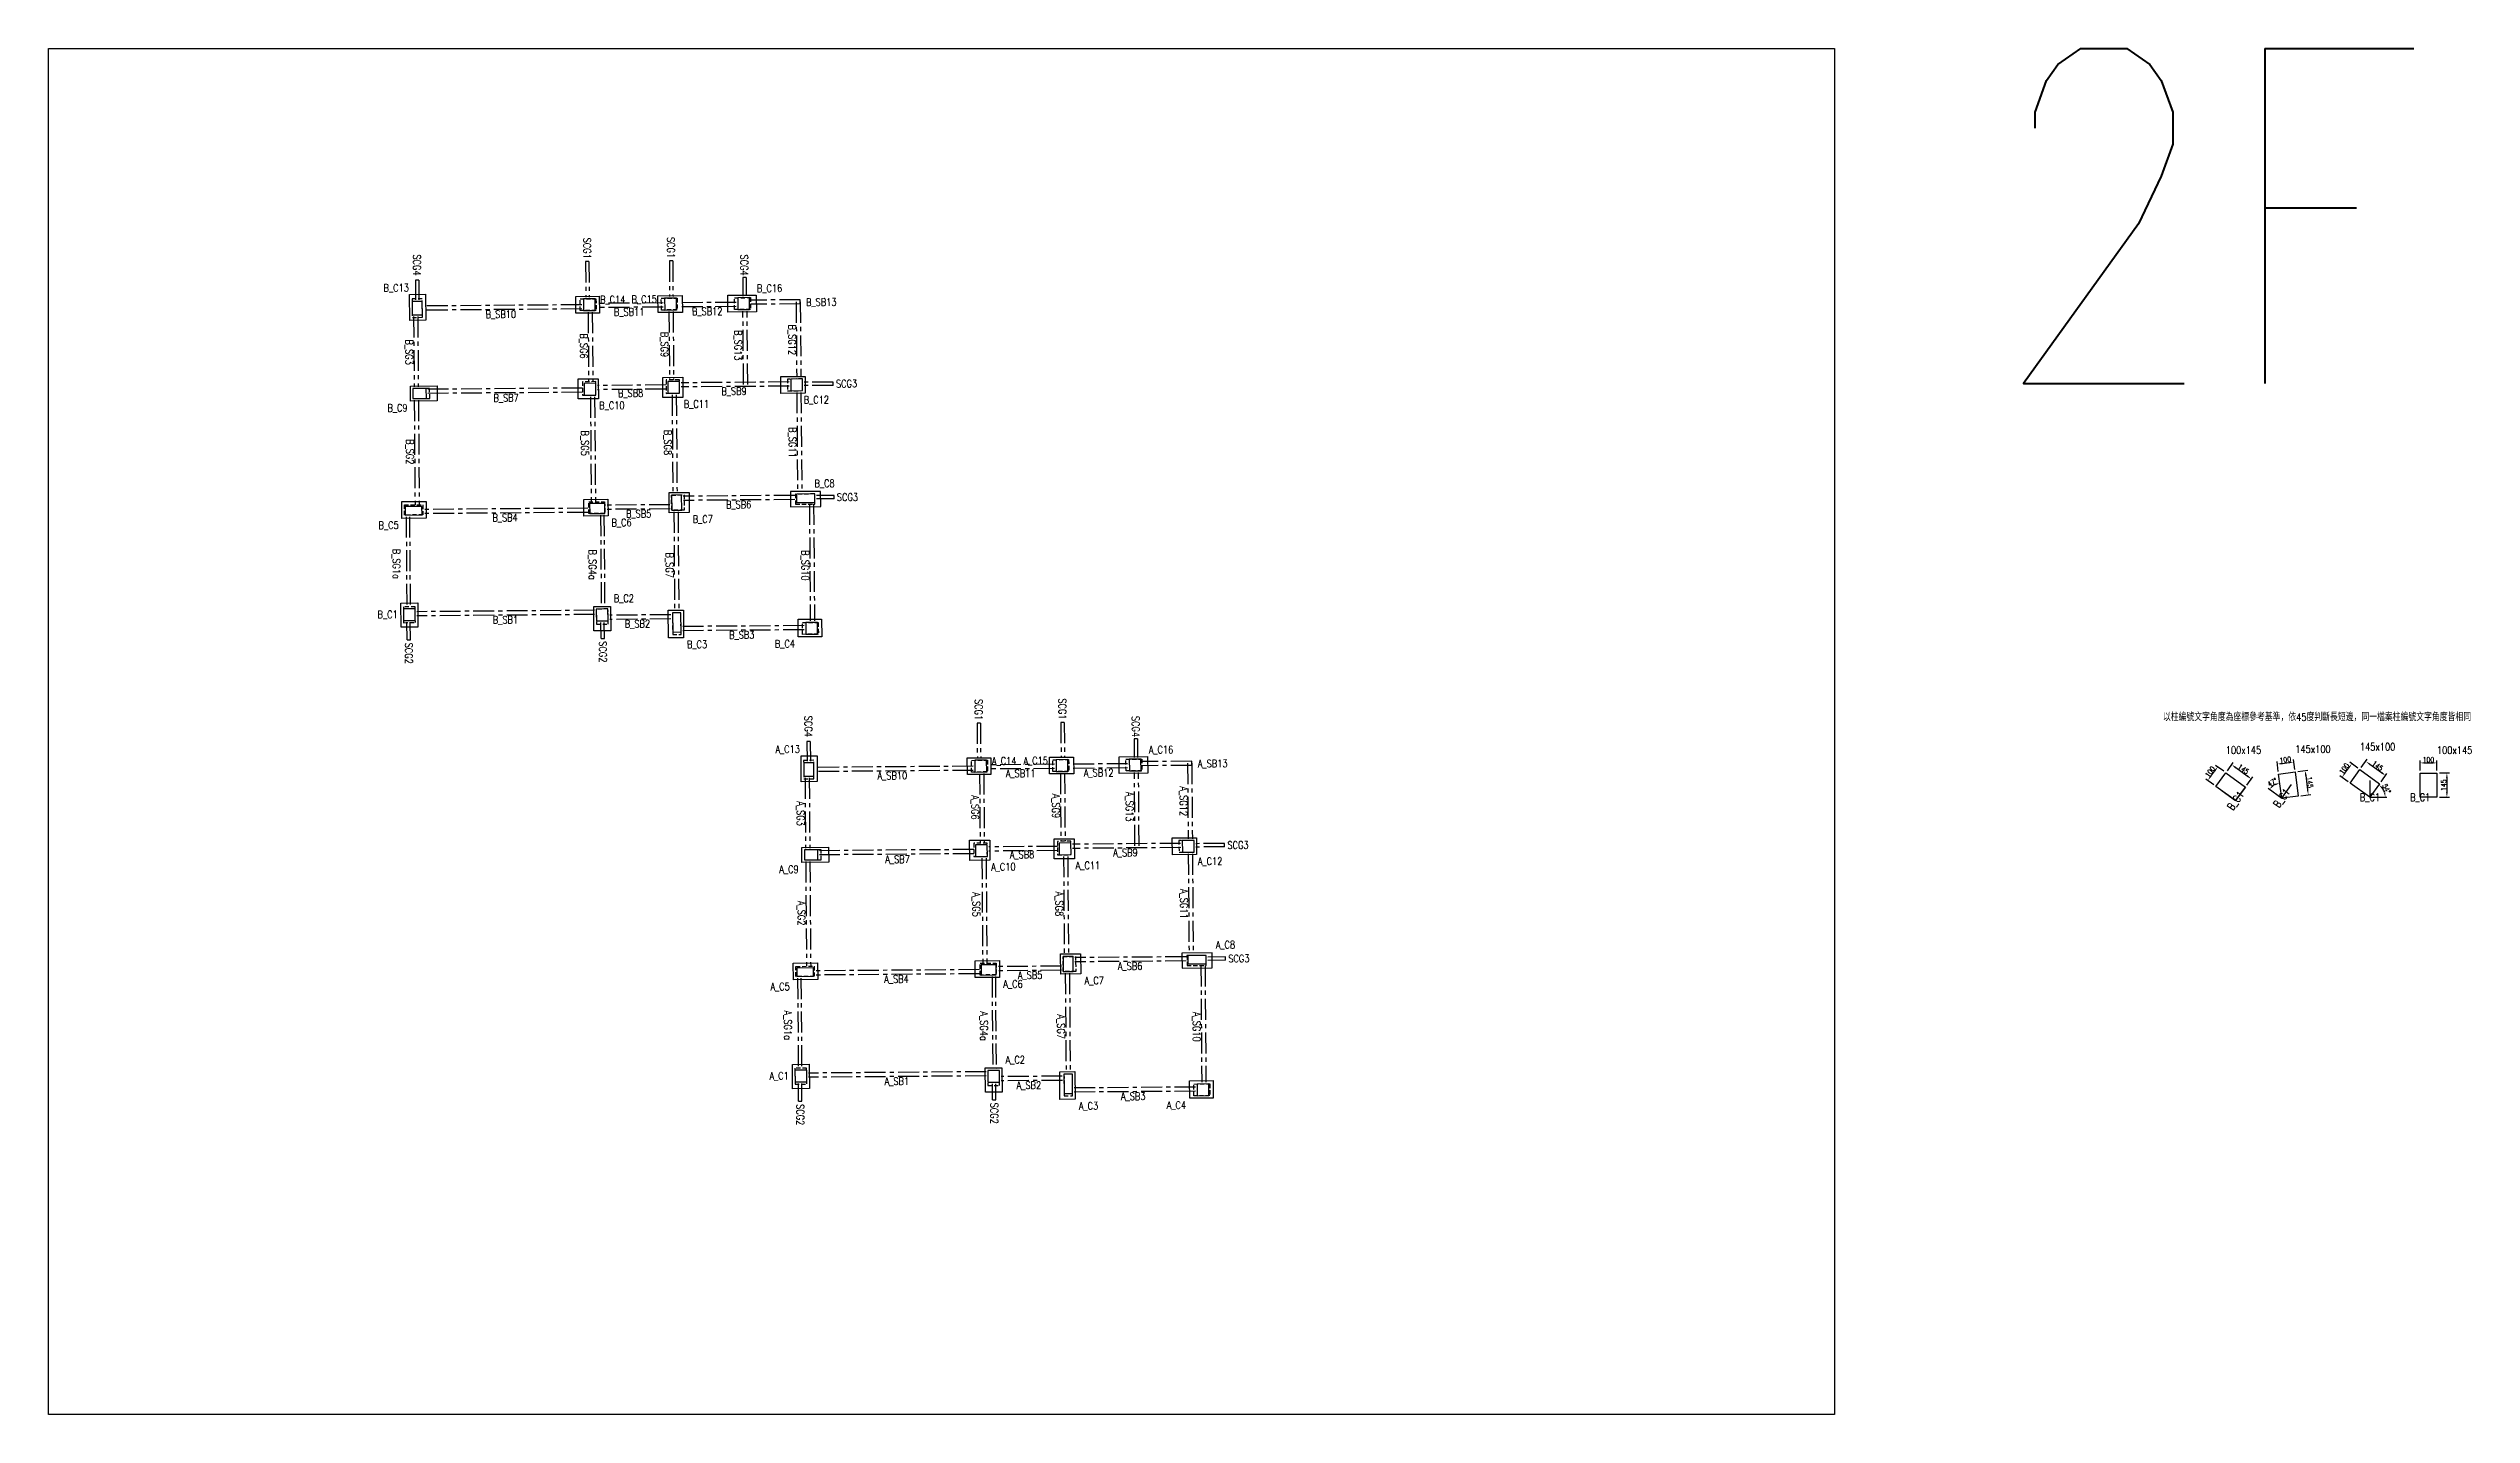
# Model space of a CAD drawing. Header units: millimetres. Extents: x 39613 to 69886, y 27475 to 191272.
# Drawn here: x 50002 to 64470, y 45786 to 53941 of the extents above; entities that cross this region are included whole.
import ezdxf
from ezdxf.enums import TextEntityAlignment as Align

# ---------------------------------------------------------------- set-up
doc = ezdxf.new("R2010")
doc.units = ezdxf.units.MM
doc.header["$LTSCALE"] = 100
doc.header["$MEASUREMENT"] = 0
doc.linetypes.add('CENTER', pattern=[2, 1.25, -0.25, 0.25, -0.25])
doc.linetypes.add('HIDDEN', pattern=[0.375, 0.25, -0.125])
doc.layers.add('TC-CDims', color=7, linetype='Continuous', plot=False)
for name, color, linetype in [('TC-COLUMN', 1, 'Continuous'), ('TC-TB', 2, 'Continuous'), ('TC-TC', 4, 'Continuous'), ('TC-虛鋼柱', 4, 'HIDDEN'), ('TC-鋼柱', 11, 'Continuous'), ('TC-鋼粱', 183, 'CENTER')]:
    doc.layers.add(name, color=color, linetype=linetype)
doc.styles.get("Standard").update_dxf_attribs({"font": 'txt.shx', "width": 0.8, "bigfont": 'ae.shx'})
doc.styles.add('TXT', font='TXT.shx', dxfattribs={"width": 0.8, "bigfont": 'ae.shx'})
doc.dimstyles.new('TC-DIM1(300)', dxfattribs={"dimscale": 1.5, "dimtxt": 40, "dimasz": 20, "dimexe": 10, "dimexo": 10, "dimgap": 3, "dimtad": 1, "dimdec": 1, "dimdsep": 46, "dimtxsty": 'TXT', "dimcen": 1, "dimclrd": 4, "dimclre": 4, "dimclrt": 6, "dimadec": 0, "dimazin": 0, "dimtfac": 1, "dimtdec": 1, "dimtix": 1, "dimtofl": 0, "dimtmove": 2, "dimatfit": 3, "dimfxl": 10, "dimtolj": 1, "dimtzin": 0, "dimarcsym": 0})

msp = doc.modelspace()

# ---------------------------------------------------------------- texts
at = {"width": 0.8}
msp.add_text('以柱編號文字角度為座標參考基準，依45度判斷長短邊，同一檔案柱編號文字角度皆相同', height=45, dxfattribs=at).set_placement((62627.44, 49926.42))
at = {"layer": 'Defpoints', "color": 2, "width": 0.8}
msp.add_text('2F', height=2000, rotation=360, dxfattribs=at).set_placement((61589.25, 53941.32), align=Align.TOP_LEFT)
at = {"layer": 'TC-CDims', "width": 0.8}
for s, p in [('100x145', (63002.72, 49716.96)), ('145x100', (63417.54, 49722.34)), ('145x100', (63803.63, 49736.52)), ('100x145', (64263.43, 49715.84))]:
    msp.add_text(s, height=45, dxfattribs=at).set_placement(p, align=Align.BOTTOM_LEFT)
at = {"layer": 'TC-TB', "width": 0.8}
for s, rotation, p in [('SCG1', 270.440027, (53718.57, 52752.71)), ('SCG4', 270.439959, (52201.98, 52648.89)), ('SCG1', 270.440027, (53218.52, 52748.87)), ('SCG4', 270.440027, (54156.5, 52648)), ('B_SB10', 0.440027, (52702.86, 52354.88)), ('B_SB11', 0.440027, (53468.98, 52368.26)), ('B_SB12', 0.440027, (53934.94, 52371.84)), ('B_SB13', 0.440027, (54615.98, 52427.07)), ('B_SG6', 270, (53197.98, 52165.17)), ('B_SG9', 270, (53680.39, 52173.63)), ('B_SG13', 270, (54119.95, 52169.39)), ('B_SG12', 270, (54442.67, 52201.97)), ('B_SG3', 270, (52155.92, 52128.33)), ('SCG3', 0.439959, (54767.1, 51940.49)), ('B_SB7', 0.440027, (52734.23, 51855.42)), ('B_SB8', 0.440027, (53477.65, 51883.45)), ('B_SB9', 0.440027, (54095, 51895.33)), ('B_SG5', 270, (53205.02, 51584.96)), ('B_SG8', 270, (53700, 51588.76)), ('B_SG11', 270, (54444.88, 51589.37)), ('B_SG2', 270, (52160.49, 51533.59)), ('B_SB6', 0.440027, (54122.86, 51218.24)), ('SCG3', 0.439959, (54772.3, 51263.22)), ('B_SB4', 0.440027, (52727.92, 51140.53)), ('B_SB5', 0.440027, (53525.76, 51163.66)), ('B_SG1a', 270, (52079.52, 50864.26)), ('B_SG4a', 270, (53250.59, 50859.54)), ('B_SG10', 270, (54520.66, 50855.04)), ('B_SG7', 270, (53710.77, 50856.1)), ('B_SB1', 0.440027, (52730.11, 50530.53)), ('B_SB2', 0.440027, (53518.38, 50506.58)), ('SCG2', 270.439959, (52153.62, 50330.61)), ('SCG2', 270.439959, (53312.09, 50339.3)), ('B_SB3', 0.440027, (54141.4, 50440.56)), ('SCG4', 270.439959, (54539.41, 49894.27)), ('SCG1', 270.440027, (55555.95, 49994.24)), ('SCG1', 270.440027, (56056, 49998.08)), ('SCG4', 270.440027, (56493.93, 49893.37)), ('A_SB11', 0.440027, (55806.41, 49613.63)), ('A_SB12', 0.440027, (56272.37, 49617.21)), ('A_SB13', 0.440027, (56953.41, 49672.44)), ('A_SB10', 0.440027, (55040.29, 49600.25)), ('A_SG9', 270, (56017.82, 49419)), ('A_SG13', 270, (56457.38, 49414.76)), ('A_SG12', 270, (56780.1, 49447.34)), ('A_SG3', 270, (54493.35, 49373.7)), ('A_SG6', 270, (55535.41, 49410.54)), ('SCG3', 0.439959, (57104.53, 49185.86)), ('A_SB7', 0.440027, (55071.66, 49100.79)), ('A_SB8', 0.440027, (55815.08, 49128.82)), ('A_SB9', 0.440027, (56432.43, 49140.7)), ('A_SG8', 270, (56037.44, 48834.13)), ('A_SG11', 270, (56782.31, 48834.74)), ('A_SG2', 270, (54497.92, 48778.96)), ('A_SG5', 270, (55542.45, 48830.33)), ('A_SB6', 0.440027, (56460.29, 48463.61)), ('SCG3', 0.439959, (57109.73, 48508.59)), ('A_SB4', 0.440027, (55065.35, 48385.9)), ('A_SB5', 0.440027, (55863.19, 48409.03)), ('A_SG1a', 270, (54416.95, 48109.63)), ('A_SG4a', 270, (55588.02, 48104.91)), ('A_SG10', 270, (56858.09, 48100.41)), ('A_SG7', 270, (56048.2, 48101.47)), ('A_SB1', 0.440027, (55067.54, 47775.9)), ('A_SB2', 0.440027, (55855.81, 47751.95)), ('SCG2', 270.439959, (54491.05, 47575.98)), ('SCG2', 270.439959, (55649.52, 47584.67)), ('A_SB3', 0.440027, (56478.83, 47685.93))]:
    msp.add_text(s, height=45, rotation=rotation, dxfattribs=at).set_placement(p, align=Align.MIDDLE_CENTER)
at = {"layer": 'TC-TC', "width": 0.8}
for s, rotation, p in [('B_C13', 0.440027, (52077.97, 52512.58)), ('B_C16', 0.440027, (54307.34, 52509.7)), ('B_C14', 0.440027, (53370.88, 52442.51)), ('B_C15', 0.440027, (53558.93, 52443.95)), ('B_C9', 0.440027, (52085.84, 51795.43)), ('B_C10', 0.440027, (53365.79, 51810.45)), ('B_C11', 0.440027, (53870.57, 51818.83)), ('B_C12', 0.440027, (54586.73, 51844.11)), ('B_C8', 0.440027, (54635.66, 51344.69)), ('B_C5', 0.440027, (52032.75, 51095.19)), ('B_C6', 0.440027, (53423.67, 51110.87)), ('B_C7', 0.440027, (53908.52, 51131.6)), ('B_C2', 0.440027, (53437.14, 50658.46)), ('B_C1', 0.440027, (52026.84, 50562.57)), ('B_C3', 0.440027, (53874.4, 50383.51)), ('B_C4', 0.440027, (54399.25, 50387.54)), ('A_C13', 0.440027, (54415.4, 49757.95)), ('A_C16', 0.440027, (56644.77, 49755.07)), ('A_C14', 0.440027, (55708.31, 49687.88)), ('A_C15', 0.440027, (55896.36, 49689.32)), ('B_C1', 54.440027, (63061.25, 49450.83)), ('B_C1', 54, (63336.5, 49465.96)), ('A_C9', 0.440027, (54423.27, 49040.8)), ('A_C10', 0.440027, (55703.22, 49055.82)), ('A_C11', 0.440027, (56208, 49064.2)), ('A_C12', 0.440027, (56937.86, 49089.58)), ('A_C8', 0.440027, (57029.33, 48590.49)), ('A_C5', 0.440027, (54370.18, 48340.56)), ('A_C6', 0.440027, (55761.1, 48356.24)), ('A_C7', 0.440027, (56245.95, 48376.97)), ('A_C2', 0.440027, (55774.57, 47903.82)), ('A_C1', 0.440027, (54364.27, 47807.94)), ('A_C3', 0.440027, (56211.83, 47628.88)), ('A_C4', 0.440027, (56736.68, 47632.91))]:
    msp.add_text(s, height=45, rotation=rotation, dxfattribs=at).set_placement(p, align=Align.MIDDLE_CENTER)
for p in [(63863.43, 49470.84), (64163.43, 49470.84)]:
    msp.add_text('B_C1', height=45, dxfattribs=at).set_placement(p, align=Align.MIDDLE_CENTER)

# ---------------------------------------------------------------- blocks, each defined once
blk = doc.blocks.new('*D24')
at = {"color": 4, "lineweight": -2, "transparency": 16777216}
blk.add_arc((63863, 49471), 92.5, 18.6629, 35.7771, dxfattribs=at)
at = {"color": 4, "transparency": 16777216}
for points in [[(63935, 49521), (63942, 49528), (63917, 49546)], [(63956, 49501), (63946, 49500), (63956, 49471)]]:
    blk.add_solid(points, dxfattribs=at)
at = {"layer": 'Defpoints', "color": 0, "transparency": 16777216}
for p in [(63922, 49552), (63951, 49500), (63863, 49471), (63863, 49471), (63963, 49471)]:
    blk.add_point(p, dxfattribs=at)
at = {"color": 6, "transparency": 16777216, "insert": (63963, 49522), "char_height": 30, "attachment_point": 5, "rotation": 297.22, "style": 'TXT'}
blk.add_mtext('\\A1;54°', dxfattribs=at)
blk = doc.blocks.new('*D25')
at = {"layer": 'Defpoints', "color": 0, "transparency": 16777216}
for p in [(63755, 49671), (63804, 49637), (63745, 49555)]:
    blk.add_point(p, dxfattribs=at)
at = {"layer": 'TC-CDims', "color": 4, "lineweight": -2, "transparency": 16777216}
for p, q in [((63714, 49614), (63737, 49647)), ((63791, 49645), (63743, 49680)), ((63733, 49564), (63684, 49599))]:
    blk.add_line(p, q, dxfattribs=at)
at = {"layer": 'TC-CDims', "color": 4, "transparency": 16777216}
for points in [[(63733, 49650), (63741, 49644), (63755, 49671)], [(63710, 49617), (63718, 49612), (63697, 49590)]]:
    blk.add_solid(points, dxfattribs=at)
at = {"layer": 'TC-CDims', "color": 6, "transparency": 16777216, "insert": (63710, 49642), "char_height": 30, "attachment_point": 5, "rotation": 54.44, "style": 'TXT'}
blk.add_mtext('\\A1;100', dxfattribs=at)
blk = doc.blocks.new('*D26')
at = {"layer": 'Defpoints', "color": 0, "transparency": 16777216}
for p in [(63804, 49637), (63922, 49552), (63956, 49601)]:
    blk.add_point(p, dxfattribs=at)
at = {"layer": 'TC-CDims', "color": 4, "lineweight": -2, "transparency": 16777216}
for p, q in [((63812, 49649), (63847, 49698)), ((63863, 49668), (63932, 49618)), ((63930, 49564), (63965, 49613))]:
    blk.add_line(p, q, dxfattribs=at)
at = {"layer": 'TC-CDims', "color": 4, "transparency": 16777216}
for points in [[(63866, 49672), (63860, 49664), (63839, 49685)], [(63935, 49623), (63929, 49614), (63956, 49601)]]:
    blk.add_solid(points, dxfattribs=at)
at = {"layer": 'TC-CDims', "color": 6, "transparency": 16777216, "insert": (63909, 49659), "char_height": 30, "attachment_point": 5, "rotation": 324.44, "style": 'TXT'}
blk.add_mtext('\\A1;145', dxfattribs=at)
blk = doc.blocks.new('*D27')
at = {"layer": 'Defpoints', "color": 0, "transparency": 16777216}
for p in [(64263, 49676), (64163, 49616), (64263, 49616)]:
    blk.add_point(p, dxfattribs=at)
at = {"layer": 'TC-CDims', "color": 4, "lineweight": -2, "transparency": 16777216}
for p, q in [((64163, 49631), (64163, 49691)), ((64193, 49676), (64233, 49676)), ((64263, 49631), (64263, 49691))]:
    blk.add_line(p, q, dxfattribs=at)
at = {"layer": 'TC-CDims', "color": 4, "transparency": 16777216}
for points in [[(64193, 49681), (64193, 49671), (64163, 49676)], [(64233, 49681), (64233, 49671), (64263, 49676)]]:
    blk.add_solid(points, dxfattribs=at)
at = {"layer": 'TC-CDims', "color": 6, "transparency": 16777216, "insert": (64213, 49695), "char_height": 30, "attachment_point": 5, "style": 'TXT'}
blk.add_mtext('\\A1;100', dxfattribs=at)
blk = doc.blocks.new('*D28')
at = {"layer": 'Defpoints', "color": 0, "transparency": 16777216}
for p in [(64263, 49616), (64263, 49471), (64323, 49471)]:
    blk.add_point(p, dxfattribs=at)
at = {"layer": 'TC-CDims', "color": 4, "lineweight": -2, "transparency": 16777216}
for p, q in [((64278, 49616), (64338, 49616)), ((64323, 49586), (64323, 49501)), ((64278, 49471), (64338, 49471))]:
    blk.add_line(p, q, dxfattribs=at)
at = {"layer": 'TC-CDims', "color": 4, "transparency": 16777216}
for points in [[(64318, 49586), (64328, 49586), (64323, 49616)], [(64318, 49501), (64328, 49501), (64323, 49471)]]:
    blk.add_solid(points, dxfattribs=at)
at = {"layer": 'TC-CDims', "color": 6, "transparency": 16777216, "insert": (64304, 49543), "char_height": 30, "attachment_point": 5, "rotation": 90, "style": 'TXT'}
blk.add_mtext('\\A1;145', dxfattribs=at)
blk = doc.blocks.new('*D29')
at = {"layer": 'Defpoints', "color": 0, "transparency": 16777216}
for p in [(62954, 49652), (62944, 49536), (63003, 49617)]:
    blk.add_point(p, dxfattribs=at)
at = {"layer": 'TC-CDims', "color": 4, "lineweight": -2, "transparency": 16777216}
for p, q in [((62913, 49596), (62937, 49628)), ((62991, 49626), (62942, 49661)), ((62932, 49545), (62883, 49580))]:
    blk.add_line(p, q, dxfattribs=at)
at = {"layer": 'TC-CDims', "color": 4, "transparency": 16777216}
for points in [[(62932, 49631), (62941, 49625), (62954, 49652)], [(62909, 49599), (62917, 49593), (62895, 49571)]]:
    blk.add_solid(points, dxfattribs=at)
at = {"layer": 'TC-CDims', "color": 6, "transparency": 16777216, "insert": (62909, 49623), "char_height": 30, "attachment_point": 5, "rotation": 54, "style": 'TXT'}
blk.add_mtext('\\A1;100', dxfattribs=at)
blk = doc.blocks.new('*D30')
at = {"layer": 'Defpoints', "color": 0, "transparency": 16777216}
for p in [(63003, 49617), (63120, 49532), (63155, 49580)]:
    blk.add_point(p, dxfattribs=at)
at = {"layer": 'TC-CDims', "color": 4, "lineweight": -2, "transparency": 16777216}
for p, q in [((63012, 49629), (63047, 49678)), ((63062, 49648), (63131, 49598)), ((63129, 49544), (63164, 49592))]:
    blk.add_line(p, q, dxfattribs=at)
at = {"layer": 'TC-CDims', "color": 4, "transparency": 16777216}
for points in [[(63065, 49652), (63059, 49644), (63038, 49666)], [(63134, 49602), (63128, 49594), (63155, 49580)]]:
    blk.add_solid(points, dxfattribs=at)
at = {"layer": 'TC-CDims', "color": 6, "transparency": 16777216, "insert": (63108, 49639), "char_height": 30, "attachment_point": 5, "rotation": 324, "style": 'TXT'}
blk.add_mtext('\\A1;145', dxfattribs=at)
blk = doc.blocks.new('*D31')
at = {"layer": 'Defpoints', "color": 0, "transparency": 16777216}
for p in [(63256, 49525), (63302, 49549), (63318, 49610), (63336, 49466), (63336, 49466)]:
    blk.add_point(p, dxfattribs=at)
at = {"layer": 'TC-CDims', "color": 4, "lineweight": -2, "transparency": 16777216}
blk.add_arc((63336, 49466), 90.2, 116.3387, 124.858, dxfattribs=at)
at = {"layer": 'TC-CDims', "color": 4, "transparency": 16777216}
for points in [[(63288, 49536), (63281, 49544), (63264, 49519)], [(63295, 49552), (63298, 49542), (63325, 49555)]]:
    blk.add_solid(points, dxfattribs=at)
at = {"layer": 'TC-CDims', "color": 6, "transparency": 16777216, "insert": (63281, 49560), "char_height": 30, "attachment_point": 5, "rotation": 30.5984, "style": 'TXT'}
blk.add_mtext('\\A1;47°', dxfattribs=at)
blk = doc.blocks.new('*D32')
at = {"layer": 'Defpoints', "color": 0, "transparency": 16777216}
for p in [(63410, 49682), (63318, 49610), (63418, 49622)]:
    blk.add_point(p, dxfattribs=at)
at = {"layer": 'TC-CDims', "color": 4, "lineweight": -2, "transparency": 16777216}
for p, q in [((63316, 49625), (63309, 49684)), ((63341, 49673), (63380, 49678)), ((63416, 49637), (63408, 49697))]:
    blk.add_line(p, q, dxfattribs=at)
at = {"layer": 'TC-CDims', "color": 4, "transparency": 16777216}
for points in [[(63340, 49678), (63341, 49668), (63311, 49669)], [(63380, 49683), (63381, 49673), (63410, 49682)]]:
    blk.add_solid(points, dxfattribs=at)
at = {"layer": 'TC-CDims', "color": 6, "transparency": 16777216, "insert": (63358, 49695), "char_height": 30, "attachment_point": 5, "rotation": 7.1967, "style": 'TXT'}
blk.add_mtext('\\A1;100', dxfattribs=at)
blk = doc.blocks.new('*D33')
at = {"layer": 'Defpoints', "color": 0, "transparency": 16777216}
for p in [(63418, 49622), (63495, 49486), (63436, 49478)]:
    blk.add_point(p, dxfattribs=at)
at = {"layer": 'TC-CDims', "color": 4, "lineweight": -2, "transparency": 16777216}
for p, q in [((63432, 49624), (63492, 49632)), ((63451, 49480), (63510, 49488)), ((63481, 49600), (63491, 49516))]:
    blk.add_line(p, q, dxfattribs=at)
at = {"layer": 'TC-CDims', "color": 4, "transparency": 16777216}
for points in [[(63486, 49601), (63476, 49599), (63477, 49630)], [(63496, 49516), (63487, 49515), (63495, 49486)]]:
    blk.add_solid(points, dxfattribs=at)
at = {"layer": 'TC-CDims', "color": 6, "transparency": 16777216, "insert": (63505, 49560), "char_height": 30, "attachment_point": 5, "rotation": 277.1967, "style": 'TXT'}
blk.add_mtext('\\A1;145', dxfattribs=at)

# ---------------------------------------------------------------- dimensions: what is measured, and where the dimension line sits
dim = msp.add_angular_dim_2l(base=(63951.34, 49499.66), line1=((63863.43, 49470.84), (63963.43, 49470.84)), line2=((63921.59, 49552.19), (63863.43, 49470.84)), dimstyle='TC-DIM1(300)', override={"dimtxt": 20, "dimfxlon": 1})
dim.commit()
dim.dimension.update_dxf_attribs({"geometry": '*D24', "text_midpoint": (63963.04, 49522.08)})
at = {"layer": 'TC-CDims'}
for p1, p2, picture, middle in [((62943.94, 49536.06), (63002.72, 49616.96), '*D29', (62909.01, 49623.24)), ((63002.72, 49616.96), (63120.03, 49531.74), '*D30', (63108.1, 49638.67)), ((63318.33, 49609.81), (63417.54, 49622.34), '*D32', (63357.98, 49694.95)), ((63417.54, 49622.34), (63435.71, 49478.48), '*D33', (63505.5, 49560.37)), ((63745.47, 49555.17), (63803.63, 49636.52), '*D25', (63709.88, 49642.08)), ((63803.63, 49636.52), (63921.59, 49552.19), '*D26', (63908.84, 49659.03)), ((64163.43, 49615.84), (64263.43, 49615.84), '*D27', (64213.43, 49695.34)), ((64263.43, 49615.84), (64263.43, 49470.84), '*D28', (64303.93, 49543.34))]:
    dim = msp.add_aligned_dim(p1=p1, p2=p2, distance=60, dimstyle='TC-DIM1(300)', override={"dimtxt": 20}, dxfattribs=at)
    dim.commit()
    dim.dimension.update_dxf_attribs({"geometry": picture, "text_midpoint": middle})
dim = msp.add_angular_dim_2l(base=(63301.54, 49549.12), line1=((63336.5, 49465.96), (63318.33, 49609.81)), line2=((63255.59, 49524.73), (63336.5, 49465.96)), dimstyle='TC-DIM1(300)', override={"dimtxt": 20, "dimfxlon": 1}, dxfattribs=at)
dim.commit()
dim.dimension.update_dxf_attribs({"geometry": '*D31', "text_midpoint": (63280.65, 49560.39)})

# ---------------------------------------------------------------- linework, layer by layer
for points in [[(62980.35, 49509.61), (63061.25, 49450.83), (63120.03, 49531.74)], [(63255.59, 49524.73), (63336.5, 49465.96), (63395.27, 49546.86)], [(63863.43, 49570.84), (63863.43, 49470.84), (63963.43, 49470.84)]]:
    msp.add_lwpolyline(points)
at = {"layer": 'Defpoints'}
msp.add_lwpolyline([(60666.19, 53941.32), (60666.19, 45785.95), (50001.56, 45785.95), (50001.56, 53941.32)], close=True, dxfattribs=at)
at = {"layer": 'TC-COLUMN'}
for points in [[(52159.46, 52318.2), (52158.27, 52473.2), (52253.27, 52473.93), (52254.46, 52318.93)], [(53150.73, 52460.82), (53290.73, 52461.89), (53291.49, 52361.9), (53151.5, 52360.82)], [(53640.78, 52464.58), (53785.77, 52465.7), (53786.54, 52365.7), (53641.54, 52364.59)], [(54057.66, 52467.78), (54227.65, 52469.09), (54228.42, 52369.09), (54058.42, 52367.79)], [(53284.57, 51969.83), (53285.49, 51849.84), (53165.49, 51848.91), (53164.57, 51968.91)], [(53789.35, 51978.21), (53790.27, 51858.21), (53670.27, 51857.29), (53669.35, 51977.29)], [(54374.36, 51982.48), (54519.35, 51983.59), (54520.12, 51883.6), (54375.13, 51882.48)], [(52322.47, 51927.26), (52323.16, 51837.26), (52163.17, 51836.03), (52162.47, 51926.03)], [(52111.67, 51235.8), (52256.66, 51236.92), (52257.43, 51136.92), (52112.44, 51135.81)], [(53197.6, 51249.14), (53342.59, 51250.26), (53343.36, 51150.26), (53198.37, 51149.15)], [(53827.3, 51290.98), (53828.22, 51170.98), (53708.22, 51170.06), (53707.3, 51290.06)], [(54432.28, 51295.61), (54432.97, 51205.62), (54612.96, 51207.01), (54612.27, 51297.01)], [(52107.43, 50485.69), (52106.32, 50630.68), (52206.31, 50631.45), (52207.43, 50486.45)], [(53258.63, 50464.59), (53257.51, 50609.58), (53357.51, 50610.35), (53358.62, 50465.36)], [(53702.83, 50587.2), (53792.83, 50587.89), (53794.1, 50422.89), (53704.1, 50422.2)], [(54478.13, 50533.46), (54618.13, 50534.53), (54618.93, 50429.53), (54478.94, 50428.46)], [(54496.89, 49563.57), (54495.7, 49718.57), (54590.7, 49719.3), (54591.89, 49564.3)], [(55488.16, 49706.19), (55628.16, 49707.26), (55628.92, 49607.27), (55488.93, 49606.19)], [(55978.21, 49709.95), (56123.2, 49711.07), (56123.97, 49611.07), (55978.98, 49609.95)], [(56565.85, 49614.46), (56395.85, 49613.16), (56395.09, 49713.15), (56565.08, 49714.46)], [(63863.43, 49470.84), (63745.47, 49555.17), (63803.63, 49636.52), (63921.59, 49552.19)], [(63061.25, 49450.83), (62943.94, 49536.06), (63002.72, 49616.96), (63120.03, 49531.74)], [(63336.5, 49465.96), (63318.33, 49609.81), (63417.54, 49622.34), (63435.71, 49478.48)], [(64163.43, 49470.84), (64163.43, 49615.84), (64263.43, 49615.84), (64263.43, 49470.84)], [(55622, 49215.2), (55622.92, 49095.21), (55502.92, 49094.28), (55502, 49214.28)], [(56126.78, 49223.58), (56127.7, 49103.58), (56007.7, 49102.66), (56006.78, 49222.66)], [(56711.79, 49227.85), (56856.78, 49228.96), (56857.55, 49128.97), (56712.56, 49127.85)], [(54659.9, 49172.63), (54660.59, 49082.63), (54500.6, 49081.4), (54499.91, 49171.4)], [(54449.1, 48481.17), (54594.09, 48482.29), (54594.86, 48382.29), (54449.87, 48381.18)], [(55535.03, 48494.51), (55680.02, 48495.63), (55680.79, 48395.63), (55535.8, 48394.52)], [(56164.73, 48536.35), (56165.65, 48416.35), (56045.65, 48415.43), (56044.73, 48535.43)], [(56769.71, 48540.98), (56770.4, 48450.99), (56950.39, 48452.38), (56949.7, 48542.38)], [(54444.86, 47731.06), (54443.75, 47876.05), (54543.74, 47876.82), (54544.86, 47731.82)], [(55596.06, 47709.96), (55594.94, 47854.95), (55694.94, 47855.72), (55696.05, 47710.73)], [(56040.26, 47832.57), (56130.26, 47833.26), (56131.53, 47668.26), (56041.53, 47667.57)], [(56815.56, 47778.83), (56955.56, 47779.9), (56956.36, 47674.9), (56816.37, 47673.83)]]:
    msp.add_lwpolyline(points, close=True, dxfattribs=at)
at = {"layer": 'TC-虛鋼柱'}
for points in [[(52174.33, 52335.82), (52234.33, 52336.28), (52233.48, 52446.27), (52173.48, 52445.81)], [(52174.33, 52335.82), (52234.33, 52336.28), (52233.48, 52446.27), (52173.48, 52445.81)], [(53270.84, 52446.74), (53271.38, 52376.74), (53176.38, 52376.01), (53175.85, 52446.01)], [(53270.84, 52446.74), (53271.38, 52376.74), (53176.38, 52376.01), (53175.85, 52446.01)], [(53755.89, 52450.47), (53756.43, 52380.47), (53661.43, 52379.74), (53660.89, 52449.74)], [(53755.89, 52450.47), (53756.43, 52380.47), (53661.43, 52379.74), (53660.89, 52449.74)], [(54192.77, 52453.82), (54193.3, 52383.82), (54098.31, 52383.09), (54097.77, 52453.09)], [(54192.77, 52453.82), (54193.3, 52383.82), (54098.31, 52383.09), (54097.77, 52453.09)], [(53190.32, 51871.61), (53270.32, 51872.22), (53269.7, 51952.22), (53189.7, 51951.6)], [(53190.32, 51871.61), (53270.32, 51872.22), (53269.7, 51952.22), (53189.7, 51951.6)], [(53690.08, 51882.44), (53770.08, 51883.06), (53769.46, 51963.06), (53689.46, 51962.44)], [(53690.08, 51882.44), (53770.08, 51883.06), (53769.46, 51963.06), (53689.46, 51962.44)], [(54415.01, 51897.79), (54505.01, 51898.48), (54504.47, 51968.48), (54414.47, 51967.79)], [(54415.01, 51897.79), (54505.01, 51898.48), (54504.47, 51968.48), (54414.47, 51967.79)], [(52178.05, 51851.14), (52278.05, 51851.91), (52277.59, 51911.91), (52177.59, 51911.14)], [(52178.05, 51851.14), (52278.05, 51851.91), (52277.59, 51911.91), (52177.59, 51911.14)], [(53322.71, 51235.1), (53323.25, 51165.11), (53228.25, 51164.38), (53227.71, 51234.37)], [(53322.71, 51235.1), (53323.25, 51165.11), (53228.25, 51164.38), (53227.71, 51234.37)], [(53797.41, 51275.75), (53798.1, 51185.75), (53723.1, 51185.18), (53722.41, 51275.17)], [(53797.41, 51275.75), (53798.1, 51185.75), (53723.1, 51185.18), (53722.41, 51275.17)], [(54462.85, 51220.85), (54577.85, 51221.73), (54577.39, 51281.73), (54462.39, 51280.85)], [(54462.85, 51220.85), (54577.85, 51221.73), (54577.39, 51281.73), (54462.39, 51280.85)], [(52236.82, 51216.76), (52237.28, 51156.76), (52127.28, 51155.92), (52126.82, 51215.92)], [(52236.82, 51216.76), (52237.28, 51156.76), (52127.28, 51155.92), (52126.82, 51215.92)], [(52122.22, 50513.3), (52192.22, 50513.84), (52191.49, 50608.83), (52121.49, 50608.3)], [(52122.22, 50513.3), (52192.22, 50513.84), (52191.49, 50608.83), (52121.49, 50608.3)], [(53273.32, 50504.7), (53343.32, 50505.24), (53342.62, 50595.24), (53272.63, 50594.7)], [(53273.32, 50504.7), (53343.32, 50505.24), (53342.62, 50595.24), (53272.63, 50594.7)], [(53728.95, 50442.38), (53778.94, 50442.77), (53777.95, 50572.76), (53727.95, 50572.38)], [(53728.95, 50442.38), (53778.94, 50442.77), (53777.95, 50572.76), (53727.95, 50572.38)], [(54598.28, 50514.38), (54598.82, 50444.38), (54503.82, 50443.65), (54503.29, 50513.65)], [(54598.28, 50514.38), (54598.82, 50444.38), (54503.82, 50443.65), (54503.29, 50513.65)], [(54511.76, 49581.19), (54571.76, 49581.65), (54570.91, 49691.64), (54510.91, 49691.18)], [(54511.76, 49581.19), (54571.76, 49581.65), (54570.91, 49691.64), (54510.91, 49691.18)], [(55608.27, 49692.11), (55608.81, 49622.11), (55513.81, 49621.38), (55513.28, 49691.38)], [(55608.27, 49692.11), (55608.81, 49622.11), (55513.81, 49621.38), (55513.28, 49691.38)], [(56093.32, 49695.84), (56093.86, 49625.84), (55998.86, 49625.11), (55998.32, 49695.11)], [(56093.32, 49695.84), (56093.86, 49625.84), (55998.86, 49625.11), (55998.32, 49695.11)], [(56530.2, 49699.19), (56530.73, 49629.19), (56435.74, 49628.46), (56435.2, 49698.46)], [(56530.2, 49699.19), (56530.73, 49629.19), (56435.74, 49628.46), (56435.2, 49698.46)], [(55527.75, 49116.98), (55607.75, 49117.59), (55607.13, 49197.59), (55527.13, 49196.97)], [(55527.75, 49116.98), (55607.75, 49117.59), (55607.13, 49197.59), (55527.13, 49196.97)], [(56027.51, 49127.81), (56107.51, 49128.43), (56106.89, 49208.43), (56026.89, 49207.81)], [(56027.51, 49127.81), (56107.51, 49128.43), (56106.89, 49208.43), (56026.89, 49207.81)], [(56752.44, 49143.16), (56842.44, 49143.85), (56841.9, 49213.85), (56751.9, 49213.16)], [(56752.44, 49143.16), (56842.44, 49143.85), (56841.9, 49213.85), (56751.9, 49213.16)], [(54515.48, 49096.51), (54615.48, 49097.28), (54615.02, 49157.28), (54515.02, 49156.51)], [(54515.48, 49096.51), (54615.48, 49097.28), (54615.02, 49157.28), (54515.02, 49156.51)], [(55660.14, 48480.47), (55660.68, 48410.48), (55565.68, 48409.75), (55565.14, 48479.74)], [(55660.14, 48480.47), (55660.68, 48410.48), (55565.68, 48409.75), (55565.14, 48479.74)], [(56134.84, 48521.12), (56135.53, 48431.12), (56060.54, 48430.55), (56059.84, 48520.54)], [(56134.84, 48521.12), (56135.53, 48431.12), (56060.54, 48430.55), (56059.84, 48520.54)], [(56800.28, 48466.22), (56915.28, 48467.1), (56914.82, 48527.1), (56799.82, 48526.22)], [(56800.28, 48466.22), (56915.28, 48467.1), (56914.82, 48527.1), (56799.82, 48526.22)], [(54574.25, 48462.13), (54574.71, 48402.13), (54464.71, 48401.29), (54464.25, 48461.29)], [(54574.25, 48462.13), (54574.71, 48402.13), (54464.71, 48401.29), (54464.25, 48461.29)], [(54459.65, 47758.67), (54529.65, 47759.21), (54528.92, 47854.2), (54458.92, 47853.67)], [(54459.65, 47758.67), (54529.65, 47759.21), (54528.92, 47854.2), (54458.92, 47853.67)], [(55610.75, 47750.07), (55680.75, 47750.61), (55680.05, 47840.61), (55610.06, 47840.07)], [(55610.75, 47750.07), (55680.75, 47750.61), (55680.05, 47840.61), (55610.06, 47840.07)], [(56066.38, 47687.75), (56116.37, 47688.14), (56115.38, 47818.13), (56065.38, 47817.75)], [(56066.38, 47687.75), (56116.37, 47688.14), (56115.38, 47818.13), (56065.38, 47817.75)], [(56935.71, 47759.75), (56936.25, 47689.75), (56841.25, 47689.02), (56840.72, 47759.02)], [(56935.71, 47759.75), (56936.25, 47689.75), (56841.25, 47689.02), (56840.72, 47759.02)]]:
    msp.add_lwpolyline(points, close=True, dxfattribs=at)
at = {"layer": 'TC-鋼柱'}
for points in [[(52174.21, 52350.82), (52234.21, 52351.28), (52233.6, 52431.27), (52173.6, 52430.81)], [(53196.38, 52376.17), (53266.38, 52376.7), (53265.84, 52446.7), (53195.84, 52446.16)], [(53681.43, 52379.89), (53751.43, 52380.43), (53750.89, 52450.43), (53680.89, 52449.89)], [(54118.31, 52383.25), (54188.3, 52383.78), (54187.77, 52453.78), (54117.77, 52453.25)], [(53700.08, 51882.52), (53770.08, 51883.06), (53769.54, 51953.06), (53699.54, 51952.52)], [(54435.01, 51897.94), (54505.01, 51898.48), (54504.47, 51968.48), (54434.47, 51967.94)], [(52178.05, 51851.14), (52258.05, 51851.76), (52257.59, 51911.76), (52177.59, 51911.14)], [(53200.32, 51871.68), (53270.32, 51872.22), (53269.78, 51942.22), (53199.78, 51941.68)], [(53233.25, 51164.41), (53323.25, 51165.11), (53322.79, 51225.1), (53232.79, 51224.41)], [(53723.1, 51185.18), (53783.1, 51185.64), (53782.41, 51275.63), (53722.41, 51275.17)], [(54577.77, 51231.73), (54577.39, 51281.73), (54467.39, 51280.88), (54467.78, 51230.89)], [(52132.28, 51155.96), (52232.28, 51156.73), (52231.9, 51206.73), (52131.9, 51205.96)], [(52122.12, 50525.8), (52192.12, 50526.34), (52191.58, 50596.33), (52121.58, 50595.8)], [(53273.16, 50524.7), (53343.16, 50525.24), (53342.62, 50595.24), (53272.63, 50594.7)], [(53728.83, 50457.38), (53778.83, 50457.77), (53777.95, 50572.76), (53727.95, 50572.38)], [(54523.82, 50443.8), (54593.82, 50444.34), (54593.28, 50514.34), (54523.28, 50513.8)], [(54511.64, 49596.19), (54571.64, 49596.65), (54571.03, 49676.64), (54511.03, 49676.18)], [(55533.81, 49621.54), (55603.81, 49622.07), (55603.27, 49692.07), (55533.27, 49691.53)], [(56018.86, 49625.26), (56088.86, 49625.8), (56088.32, 49695.8), (56018.32, 49695.26)], [(56455.74, 49628.62), (56525.74, 49629.15), (56525.2, 49699.15), (56455.2, 49698.61)], [(56037.51, 49127.89), (56107.51, 49128.43), (56106.97, 49198.43), (56036.97, 49197.89)], [(56772.44, 49143.31), (56842.44, 49143.85), (56841.9, 49213.85), (56771.9, 49213.31)], [(54515.48, 49096.51), (54595.48, 49097.13), (54595.02, 49157.13), (54515.02, 49156.51)], [(55537.75, 49117.05), (55607.75, 49117.59), (55607.21, 49187.59), (55537.21, 49187.05)], [(55570.68, 48409.78), (55660.68, 48410.48), (55660.22, 48470.47), (55570.22, 48469.78)], [(56060.54, 48430.55), (56120.53, 48431.01), (56119.84, 48521), (56059.84, 48520.54)], [(56915.2, 48477.1), (56914.82, 48527.1), (56804.82, 48526.25), (56805.21, 48476.26)], [(54469.71, 48401.33), (54569.71, 48402.1), (54569.33, 48452.09), (54469.33, 48451.33)], [(54459.55, 47771.17), (54529.55, 47771.71), (54529.01, 47841.7), (54459.01, 47841.17)], [(55610.59, 47770.07), (55680.59, 47770.61), (55680.05, 47840.61), (55610.06, 47840.07)], [(56066.26, 47702.75), (56116.26, 47703.14), (56115.38, 47818.13), (56065.38, 47817.75)], [(56861.25, 47689.17), (56931.25, 47689.71), (56930.71, 47759.71), (56860.71, 47759.17)]]:
    msp.add_lwpolyline(points, close=True, dxfattribs=at)
at = {"layer": 'TC-鋼粱'}
for p, q in [((53229.13, 52668.94), (53209.14, 52668.79)), ((53209.14, 52668.79), (53210.77, 52456.28)), ((53229.13, 52668.94), (53230.77, 52456.43)), ((53729.18, 52672.79), (53709.18, 52672.63)), ((53709.18, 52672.63), (53710.81, 52460.12)), ((53729.18, 52672.79), (53730.81, 52460.27)), ((52212.62, 52558.97), (52192.62, 52558.82)), ((52192.62, 52558.82), (52193.52, 52440.97)), ((52212.62, 52558.97), (52213.52, 52441.12)), ((54167.02, 52573.98), (54147.02, 52573.83)), ((54147.02, 52573.83), (54147.86, 52463.48)), ((54167.02, 52573.98), (54167.86, 52463.63)), ((53186.11, 52411.09), (52243.81, 52403.85)), ((53186.31, 52386.09), (52244, 52378.85)), ((53671.1, 52422.31), (53276.05, 52419.28)), ((53671.29, 52397.31), (53276.25, 52394.28)), ((54107.98, 52425.67), (53761.1, 52423)), ((54108.17, 52400.67), (53761.29, 52398.01)), ((54490.84, 52441.11), (54197.88, 52438.86)), ((54491.03, 52416.11), (54198.07, 52413.86)), ((54465.94, 52428.42), (54469.39, 51978.21)), ((54491.03, 52416.11), (54490.84, 52441.11)), ((54490.94, 52428.61), (54494.39, 51978.4)), ((52181.79, 52340.87), (52185.01, 51921.2)), ((52206.79, 52341.07), (52210.01, 51921.39)), ((53223.93, 52366.38), (53227.12, 51951.89)), ((53248.93, 52366.57), (53252.12, 51952.08)), ((53706.5, 52370.08), (53709.63, 51962.6)), ((53731.5, 52370.28), (53734.63, 51962.79)), ((54151.74, 51935.77), (54148.38, 52373.48)), ((54176.74, 51935.96), (54173.38, 52373.67)), ((54424.61, 51950.37), (53779.6, 51945.41)), ((54687.02, 51949.88), (54514.65, 51948.55)), ((54687.18, 51929.88), (54687.02, 51949.88)), ((52185.63, 51841.2), (52190.43, 51216.41)), ((52210.63, 51841.39), (52215.42, 51216.6)), ((53189.99, 51913.92), (52267.63, 51906.83)), ((53190.18, 51888.92), (52267.82, 51881.83)), ((53237.89, 51861.97), (53242.71, 51234.49)), ((53262.89, 51862.16), (53267.71, 51234.68)), ((53689.69, 51932.44), (53279.88, 51929.3)), ((53689.89, 51907.44), (53280.07, 51904.3)), ((53725.32, 51872.71), (53729.84, 51285.23)), ((53750.32, 51872.91), (53754.84, 51285.42)), ((54424.8, 51925.37), (53779.79, 51920.41)), ((54470.09, 51888.21), (54474.67, 51290.94)), ((54495.08, 51888.41), (54499.67, 51291.13)), ((54687.18, 51929.88), (54514.8, 51928.55)), ((54457.45, 51273.31), (53792.47, 51268.2)), ((54457.64, 51248.31), (53792.66, 51243.2)), ((54545.35, 51221.48), (54550.71, 50524.01)), ((54570.35, 51221.67), (54575.71, 50524.21)), ((54692.29, 51272.61), (54587.47, 51271.8)), ((54692.44, 51252.61), (54587.62, 51251.8)), ((54692.44, 51252.61), (54692.29, 51272.61)), ((52137.36, 51146), (52141.51, 50605.95)), ((52157.36, 51146.15), (52161.51, 50606.1)), ((53223, 51196.84), (52242.03, 51189.3)), ((53223.19, 51171.84), (52242.22, 51164.3)), ((53298.32, 51154.91), (53302.55, 50604.93)), ((53318.32, 51155.07), (53322.55, 50605.08)), ((53712.86, 51217.6), (53332.87, 51214.68)), ((53713.05, 51192.6), (53333.06, 51189.68)), ((53735.82, 51175.14), (53740.37, 50582.48)), ((53760.82, 51175.33), (53765.37, 50582.67)), ((52143.01, 50410.53), (52142.2, 50515.95)), ((52163.01, 50410.69), (52162.2, 50516.11)), ((53262.68, 50587.12), (52201.72, 50578.98)), ((53262.88, 50562.12), (52201.91, 50553.98)), ((53301.47, 50419.22), (53300.74, 50514.91)), ((53321.47, 50419.38), (53320.74, 50515.07)), ((53718.04, 50560.62), (53352.91, 50557.82)), ((53718.23, 50535.62), (53353.1, 50532.82)), ((54513.42, 50495.92), (53788.58, 50490.35)), ((52143.01, 50410.53), (52163.01, 50410.69)), ((53301.47, 50419.22), (53321.47, 50419.38)), ((54513.61, 50470.92), (53788.77, 50465.35)), ((56066.61, 49918.15), (56046.61, 49918)), ((56046.61, 49918), (56048.24, 49705.49)), ((56066.61, 49918.15), (56068.24, 49705.64)), ((54550.05, 49804.34), (54530.05, 49804.19)), ((54530.05, 49804.19), (54530.95, 49686.34)), ((54550.05, 49804.34), (54550.95, 49686.49)), ((55566.56, 49914.31), (55546.57, 49914.16)), ((55546.57, 49914.16), (55548.2, 49701.65)), ((55566.56, 49914.31), (55568.2, 49701.8)), ((56504.45, 49819.35), (56484.45, 49819.2)), ((56484.45, 49819.2), (56485.3, 49708.85)), ((56504.45, 49819.35), (56505.29, 49709)), ((55523.54, 49656.46), (54581.24, 49649.22)), ((55523.74, 49631.46), (54581.43, 49624.22)), ((56008.53, 49667.68), (55613.48, 49664.65)), ((56008.72, 49642.68), (55613.68, 49639.65)), ((56445.41, 49671.04), (56098.53, 49668.37)), ((56445.6, 49646.04), (56098.72, 49643.38)), ((56828.27, 49686.48), (56535.31, 49684.23)), ((56828.46, 49661.48), (56535.5, 49659.23)), ((56803.37, 49673.79), (56806.82, 49223.58)), ((56828.46, 49661.48), (56828.27, 49686.48)), ((56828.37, 49673.98), (56831.82, 49223.77)), ((54519.22, 49586.24), (54522.44, 49166.57)), ((54544.22, 49586.44), (54547.44, 49166.76)), ((55561.36, 49611.75), (55564.55, 49197.26)), ((55586.36, 49611.94), (55589.55, 49197.45)), ((56043.93, 49615.45), (56047.06, 49207.97)), ((56068.93, 49615.65), (56072.06, 49208.16)), ((56489.17, 49181.14), (56485.81, 49618.85)), ((56514.17, 49181.33), (56510.81, 49619.04)), ((56762.04, 49195.74), (56117.03, 49190.78)), ((57024.45, 49195.25), (56852.08, 49193.92)), ((57024.61, 49175.25), (57024.45, 49195.25)), ((54523.06, 49086.57), (54527.86, 48461.78)), ((54548.06, 49086.76), (54552.85, 48461.97)), ((55527.42, 49159.29), (54605.06, 49152.2)), ((55527.61, 49134.29), (54605.25, 49127.2)), ((55575.32, 49107.34), (55580.14, 48479.86)), ((55600.32, 49107.53), (55605.14, 48480.05)), ((56027.12, 49177.81), (55617.31, 49174.66)), ((56027.32, 49152.81), (55617.5, 49149.67)), ((56062.76, 49118.08), (56067.27, 48530.6)), ((56087.75, 49118.28), (56092.27, 48530.79)), ((56762.23, 49170.74), (56117.22, 49165.78)), ((56807.52, 49133.58), (56812.1, 48536.31)), ((56832.51, 49133.77), (56837.1, 48536.5)), ((57024.61, 49175.25), (56852.23, 49173.92)), ((56794.88, 48518.68), (56129.9, 48513.57)), ((56795.07, 48493.68), (56130.09, 48488.57)), ((57029.72, 48517.98), (56924.9, 48517.17)), ((57029.87, 48497.98), (56925.05, 48497.17)), ((57029.87, 48497.98), (57029.72, 48517.98)), ((54474.79, 48391.37), (54478.94, 47851.32)), ((54494.79, 48391.52), (54498.94, 47851.47)), ((55560.43, 48442.21), (54579.46, 48434.67)), ((55560.62, 48417.21), (54579.65, 48409.67)), ((55635.76, 48400.28), (55639.98, 47850.3)), ((55655.75, 48400.44), (55659.98, 47850.45)), ((56050.29, 48462.97), (55670.3, 48460.05)), ((56050.48, 48437.97), (55670.49, 48435.05)), ((56073.25, 48420.51), (56077.8, 47827.84)), ((56098.25, 48420.7), (56102.8, 47828.04)), ((56882.78, 48466.85), (56888.14, 47769.38)), ((56907.78, 48467.04), (56913.14, 47769.57)), ((54480.44, 47655.9), (54479.63, 47761.32)), ((54500.44, 47656.06), (54499.63, 47761.48)), ((55600.11, 47832.49), (54539.15, 47824.35)), ((55600.31, 47807.49), (54539.34, 47799.35)), ((55638.9, 47664.59), (55638.17, 47760.28)), ((55658.9, 47664.75), (55658.17, 47760.44)), ((56055.47, 47805.99), (55690.34, 47803.18)), ((56055.66, 47780.99), (55690.53, 47778.19)), ((54480.44, 47655.9), (54500.44, 47656.06)), ((55638.9, 47664.59), (55658.9, 47664.75)), ((56850.85, 47741.29), (56126.01, 47735.72)), ((56851.04, 47716.29), (56126.2, 47710.72))]:
    msp.add_line(p, q, dxfattribs=at)

msp.set_redraw_order([(e.dxf.handle, doc.entitydb.next_handle()) for e in msp.query("TEXT MTEXT ATTDEF DIMENSION ARC_DIMENSION")])  # texts and dimensions are drawn at this point

doc.saveas('drawing.dxf')
